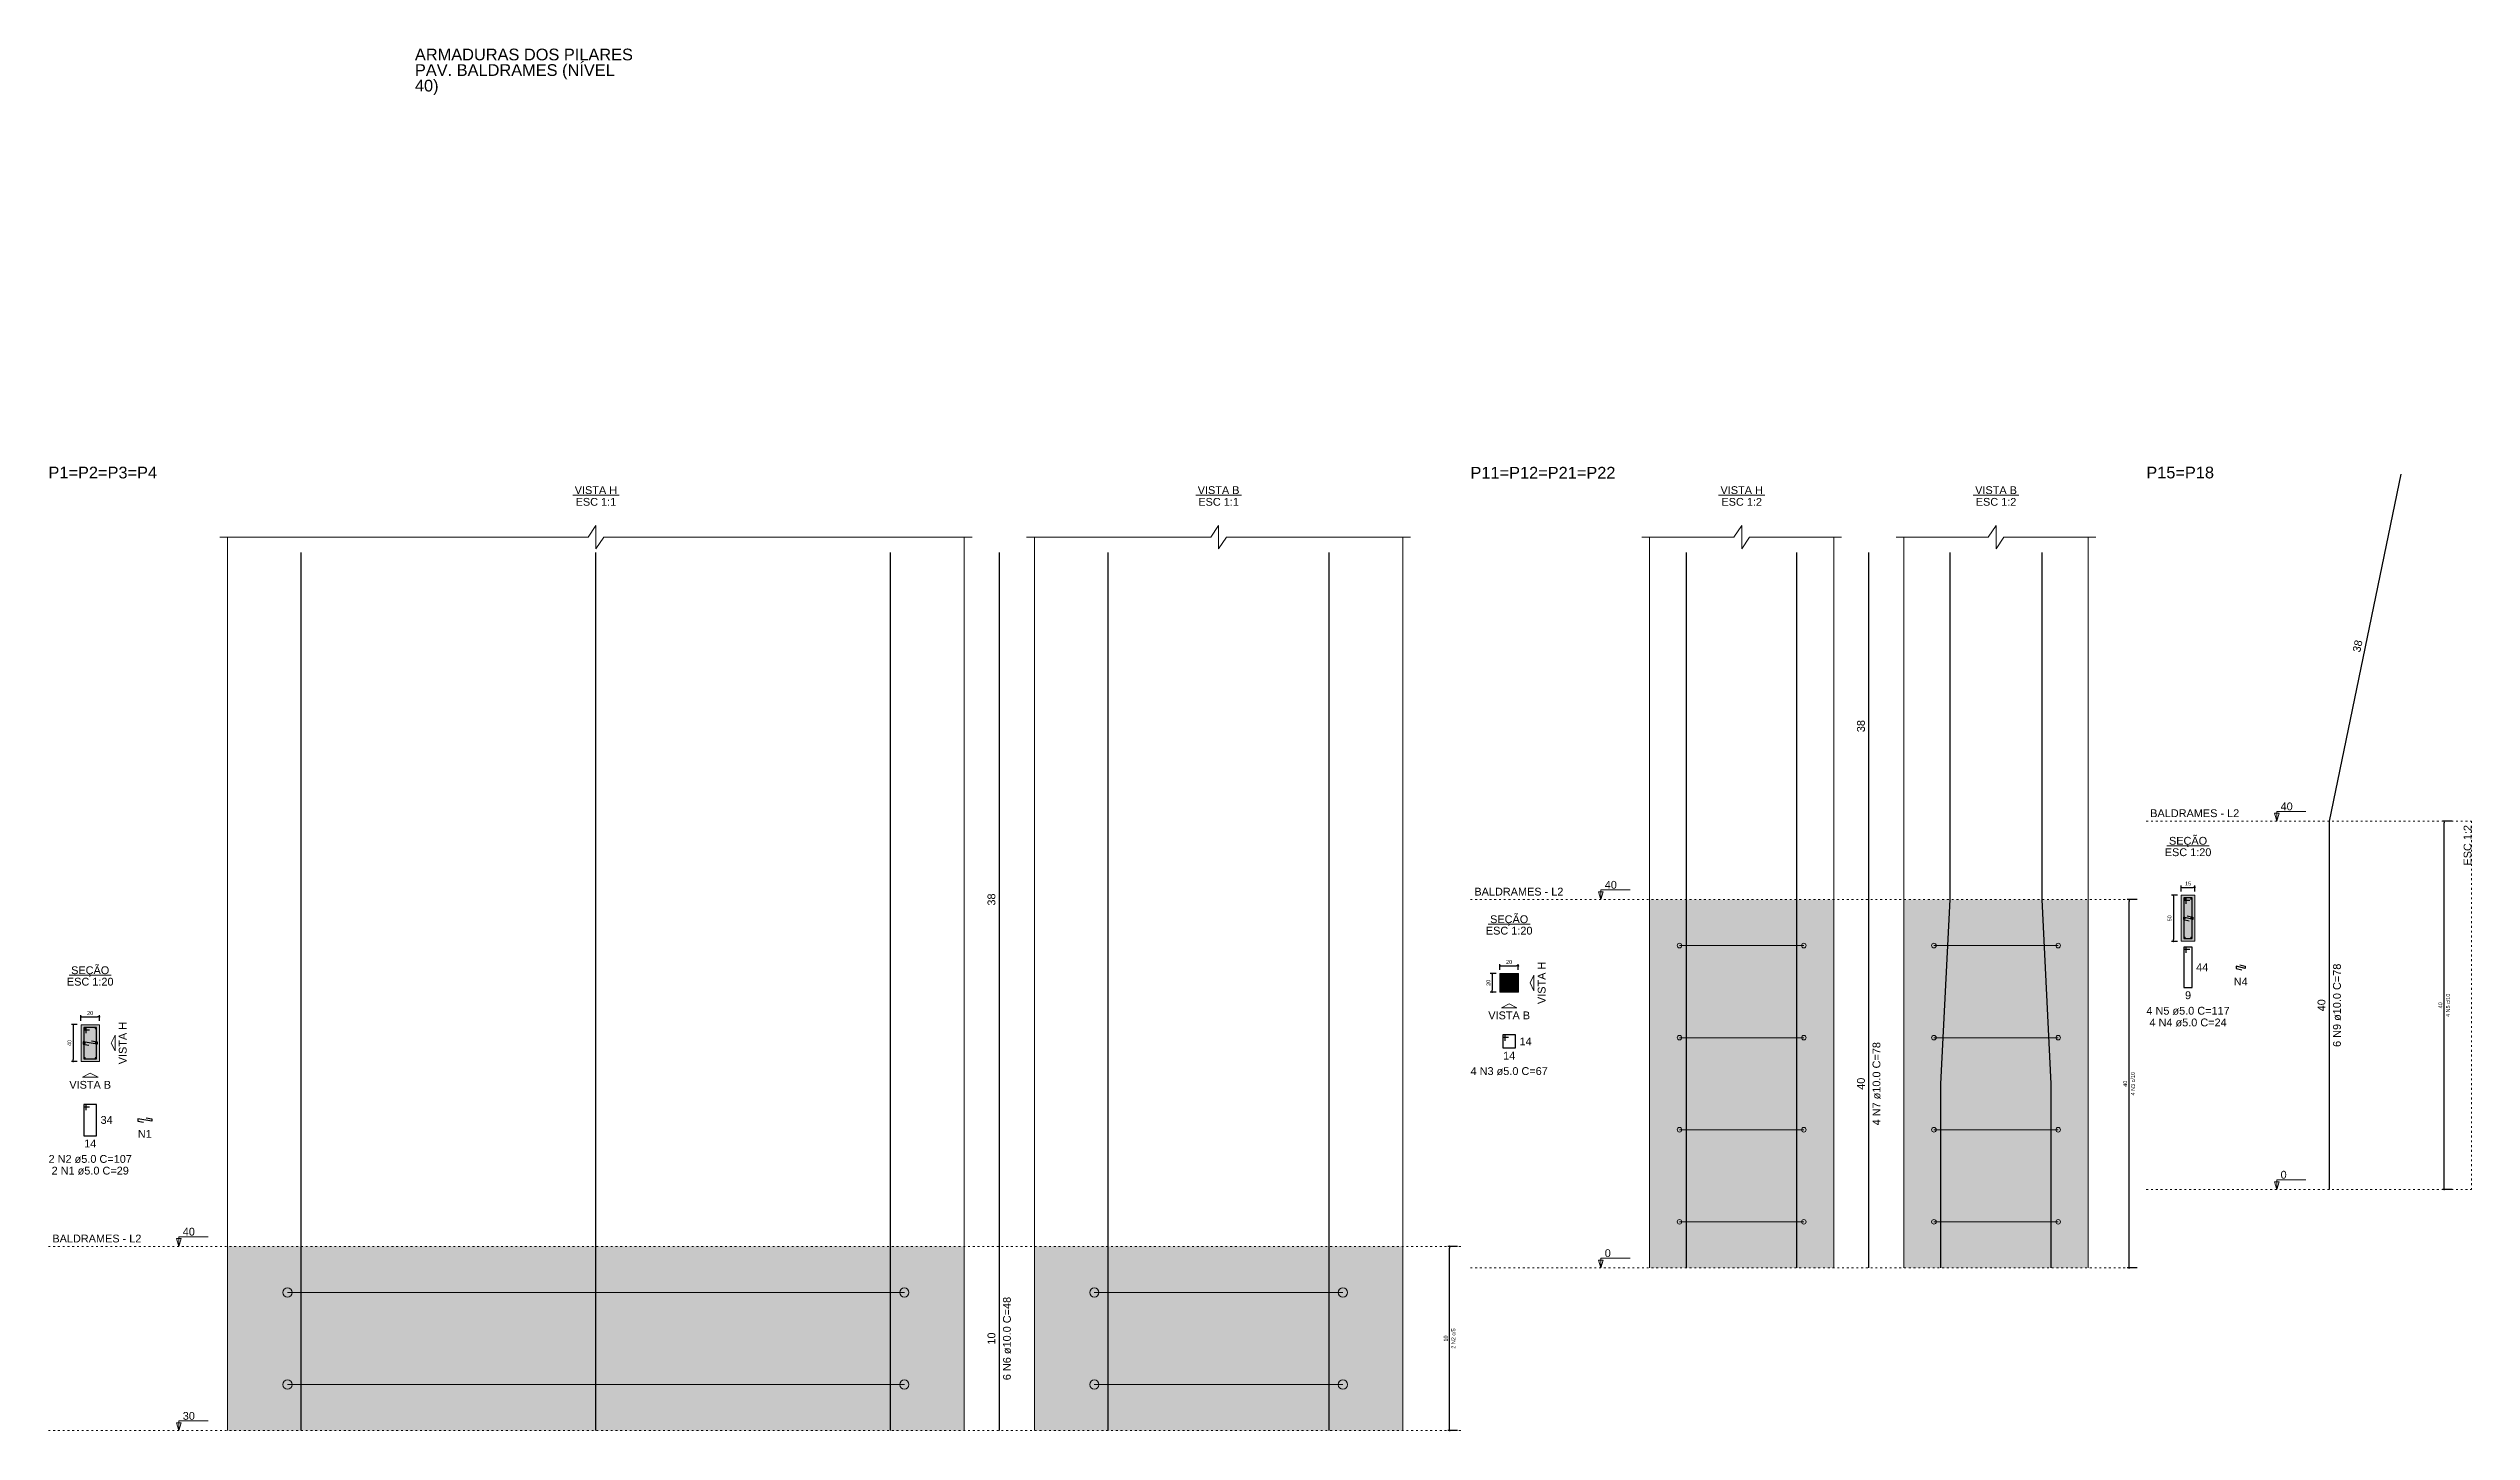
# Model space of a CAD drawing. Header units: millimetres. Extents: x 180 to 11148, y -1598 to 1045.
# Drawn here: x 1024.7 to 1156.3, y -7.6 to 67.5 of the extents above; entities that cross this region are included whole.
import ezdxf

# ---------------------------------------------------------------- set-up
doc = ezdxf.new("R2010")
doc.units = ezdxf.units.MM
doc.header["$MEASUREMENT"] = 0
doc.linetypes.add('DOT2', pattern=[3.175, 0, -3.175])
for name, color, linetype, lineweight in [('Descrição da armadura', 7, 'Continuous', 5), ('DT-Barras na forma', 2, 'Continuous', 30), ('DT-Barras no corte', 5, 'Continuous', 5), ('DT-Barras rebatidas', 2, 'Continuous', 30), ('DT-Cotas', 9, 'Continuous', 5), ('DT-Estribos na forma', 5, 'Continuous', 5), ('DT-Forma', 5, 'Continuous', 5), ('DT-Hachura seção pilares', 252, 'Continuous', 5), ('DT-Hachura vista pilares', 252, 'Continuous', 5), ('DT-Pontilhado', 9, 'DOT2', 5), ('DT-Textos', 7, 'Continuous', 5), ('DT-Título', 3, 'Continuous', 20), ('Textos armaduras', 7, 'Continuous', 5)]:
    doc.layers.add(name, color=color, linetype=linetype, lineweight=lineweight)
doc.styles.add('Arial', font='arial.ttf')
doc.dimstyles.new('UM_1.000000', dxfattribs={"dimtxt": 0.18, "dimasz": 0.1, "dimexe": 0.1, "dimexo": 0.2, "dimgap": 0, "dimtad": 1, "dimtih": 1, "dimtoh": 1, "dimdec": 1, "dimzin": 0, "dimdsep": 46, "dimtxsty": 'Standard', "dimcen": 0.09, "dimdle": 0.1, "dimadec": 1, "dimazin": 2, "dimtfac": 1, "dimtdec": 4, "dimtofl": 0, "dimtmove": 0, "dimatfit": 3, "dimfxl": 1, "dimtolj": 1, "dimarcsym": 0})
doc.dimstyles.new('UM_2.000000', dxfattribs={"dimtxt": 0.18, "dimasz": 0.1, "dimexe": 0.1, "dimexo": 0.2, "dimgap": 0, "dimtad": 1, "dimtih": 1, "dimtoh": 1, "dimdec": 1, "dimlfac": 2, "dimzin": 0, "dimdsep": 46, "dimtxsty": 'Standard', "dimcen": 0.09, "dimdle": 0.1, "dimadec": 1, "dimazin": 2, "dimtfac": 1, "dimtdec": 4, "dimtofl": 0, "dimtmove": 0, "dimatfit": 3, "dimfxl": 1, "dimtolj": 1, "dimarcsym": 0})
doc.dimstyles.new('UM_20.000000', dxfattribs={"dimtxt": 0.18, "dimasz": 0.1, "dimexe": 0.1, "dimexo": 0.2, "dimgap": 0, "dimtad": 1, "dimtih": 1, "dimtoh": 1, "dimdec": 1, "dimlfac": 20, "dimzin": 0, "dimdsep": 46, "dimtxsty": 'Standard', "dimcen": 0.09, "dimdle": 0.1, "dimadec": 1, "dimazin": 2, "dimtfac": 1, "dimtdec": 4, "dimtofl": 0, "dimtmove": 0, "dimatfit": 3, "dimfxl": 1, "dimtolj": 1, "dimarcsym": 0})

msp = doc.modelspace()

# ---------------------------------------------------------------- texts
at = {"layer": 'Descrição da armadura', "linetype": 'Continuous', "attachment_point": 8, "rotation": 90, "line_spacing_factor": 0.798, "style": 'Arial'}
for s, insert, char_height, width in [('6 N9 ø10.0 C=78', (1149.2067, 15.5885), 0.4236, 9.069495), ('4 N5 c/10', (1155.1271, 15.5885), 0.2118, 2.539389), ('4 N7 ø10.0 C=78', (1124.2013, 11.3302), 0.4236, 9.069495), ('4 N3 c/10', (1138.0137, 11.3302), 0.2118, 2.539389), ('6 N6 ø10.0 C=48', (1076.9837, -2.5041), 0.4236, 9.069495), ('2 N2 c/5', (1101.1138, -2.5041), 0.2118, 2.209436)]:
    msp.add_mtext(s, dxfattribs=dict(at, insert=insert, char_height=char_height, width=width))
at = {"layer": 'Descrição da armadura', "linetype": 'Continuous', "char_height": 0.4236, "attachment_point": 8, "line_spacing_factor": 0.798, "style": 'Arial'}
for s, insert, width in [('N4', (1143.7571, 16.667), 1.516797), ('4 N5 ø5.0 C=117', (1140.8987, 15.0699), 9.069495), ('4 N4 ø5.0 C=24', (1140.8987, 14.4345), 7.832061), ('4 N3 ø5.0 C=67', (1104.0339, 11.7936), 8.40959), ('N1', (1029.9456, 8.3953), 1.516797), ('2 N2 ø5.0 C=107', (1026.9814, 7.0237), 9.069495), ('2 N1 ø5.0 C=29', (1026.9814, 6.3883), 7.832061)]:
    msp.add_mtext(s, dxfattribs=dict(at, insert=insert, width=width))
at = {"layer": 'DT-Cotas', "linetype": 'Continuous', "char_height": 0.2118, "width": 0.659905, "attachment_point": 8, "rotation": 90, "line_spacing_factor": 0.798, "style": 'Arial'}
for s, insert in [('40', (1154.7035, 15.5885)), ('40', (1137.5901, 11.3302)), ('10', (1100.6902, -2.5041))]:
    msp.add_mtext(s, dxfattribs=dict(at, insert=insert))
at = {"layer": 'DT-Textos', "linetype": 'Continuous', "char_height": 0.4236, "line_spacing_factor": 0.798, "style": 'Arial'}
for s, insert, width, attachment_point in [('VISTA H', (1054.4421, 43.3414), 4.298326, 8), ('VISTA B', (1088.2545, 43.3414), 4.237353, 8), ('VISTA H', (1116.6597, 43.3414), 4.298326, 8), ('VISTA B', (1130.4721, 43.3414), 4.237353, 8), ('ESC 1:1', (1054.4421, 42.706), 4.115407, 8), ('ESC 1:1', (1088.2545, 42.706), 4.115407, 8), ('ESC 1:2', (1116.6597, 42.706), 4.115407, 8), ('ESC 1:2', (1130.4721, 42.706), 4.115407, 8), ('BALDRAMES - L2', (1138.8432, 25.8003), 9.02778, 7), ('ESC 1:20', (1140.8987, 23.6823), 4.729993, 8), ('SEÇÃO', (1140.899, 24.178), 3.868817, 8), ('BALDRAMES - L2', (1102.1433, 21.542), 9.02778, 7), ('ESC 1:20', (1104.0339, 19.424), 4.729993, 8), ('SEÇÃO', (1104.034, 19.92), 3.868817, 8), ('SEÇÃO', (1026.981, 17.1495), 3.868817, 8), ('ESC 1:20', (1026.9814, 16.6541), 4.729993, 8), ('VISTA B', (1104.0339, 14.8234), 4.237353, 8), ('VISTA B', (1026.9814, 11.0535), 4.237353, 8), ('BALDRAMES - L2', (1024.9258, 2.7077), 9.02778, 7)]:
    msp.add_mtext(s, dxfattribs=dict(at, insert=insert, width=width, attachment_point=attachment_point))
at = {"layer": 'DT-Textos', "char_height": 0.4236, "attachment_point": 7, "line_spacing_factor": 0.798, "style": 'Arial'}
for s, insert, width in [('40', (1145.9238, 26.171), 1.229172), ('40', (1109.224, 21.9126), 1.229172), ('0', (1145.9238, 6.171), 0.614586), ('40', (1032.0064, 3.0784), 1.229172), ('0', (1109.224, 1.9126), 0.614586), ('30', (1032.0064, -6.9216), 1.229172)]:
    msp.add_mtext(s, dxfattribs=dict(at, insert=insert, width=width))
at = {"layer": 'DT-Textos', "linetype": 'Continuous', "char_height": 0.4236, "rotation": 90, "line_spacing_factor": 0.798, "style": 'Arial'}
for s, insert, width, attachment_point in [('ESC 1:2', (1156.292, 25.3767), 4.115407, 9), ('VISTA H', (1106.0165, 16.806), 4.298326, 8), ('VISTA H', (1028.964, 13.5361), 4.298326, 8)]:
    msp.add_mtext(s, dxfattribs=dict(at, insert=insert, width=width, attachment_point=attachment_point))
at = {"layer": 'DT-Título', "linetype": 'Continuous', "char_height": 0.6354, "attachment_point": 7, "line_spacing_factor": 0.798, "style": 'Arial'}
for s, insert, width in [('ARMADURAS DOS PILARES PAV. BALDRAMES (NÍVEL 40)', (1044.6141, 65.0132), 12.237765), ('P1=P2=P3=P4', (1024.714, 44.1886), 12.237765), ('P11=P12=P21=P22', (1101.9315, 44.1886), 16.335006), ('P15=P18', (1138.6314, 44.1886), 7.629717)]:
    msp.add_mtext(s, dxfattribs=dict(at, insert=insert, width=width))
at = {"layer": 'Textos armaduras', "linetype": 'Continuous', "char_height": 0.4236, "width": 1.31981, "attachment_point": 7, "line_spacing_factor": 0.798, "style": 'Arial'}
for s, insert, rotation in [('38', (1150.2477, 34.7253), 78), ('38', (1123.3541, 30.4173), 90), ('38', (1076.1365, 21.0002), 90), ('40', (1148.3595, 15.2586), 90), ('40', (1123.3541, 11.0002), 90), ('10', (1076.1365, -2.834), 90)]:
    msp.add_mtext(s, dxfattribs=dict(at, insert=insert, rotation=rotation))
at = {"layer": 'Textos armaduras', "linetype": 'Continuous', "char_height": 0.4236, "attachment_point": 7, "line_spacing_factor": 0.798, "style": 'Arial'}
for s, insert, width in [('44', (1141.3355, 17.4407), 1.31981), ('9', (1140.7338, 15.9171), 0.659905), ('14', (1104.5957, 13.4144), 1.31981), ('14', (1103.704, 12.6408), 1.31981), ('34', (1027.5432, 9.1445), 1.31981), ('14', (1026.6514, 7.8709), 1.31981)]:
    msp.add_mtext(s, dxfattribs=dict(at, insert=insert, width=width))

# ---------------------------------------------------------------- blocks, each defined once
blk = doc.blocks.new('_Dot')
at = {"color": 0, "linetype": 'ByBlock', "lineweight": -2}
blk.add_line((-0.5, 0), (-1, 0), dxfattribs=at)
at = {"color": 0, "linetype": 'ByBlock', "const_width": 0.5}
blk.add_lwpolyline([(-0.25, 0, 1), (0.25, 0, 1)], format="xyb", close=True, dxfattribs=at)
blk = doc.blocks.new('*D479')
at = {"layer": 'Defpoints', "color": 0, "transparency": 16777216}
for p in [(1026.48, 14.54), (1026.06, 12.54), (1026.48, 12.54)]:
    blk.add_point(p, dxfattribs=at)
at = {"layer": 'DT-Cotas', "color": 0, "lineweight": -2, "transparency": 16777216}
for p, q in [((1026.28, 14.54), (1025.96, 14.54)), ((1026.06, 14.44), (1026.06, 12.64)), ((1026.28, 12.54), (1025.96, 12.54))]:
    blk.add_line(p, q, dxfattribs=at)
at = {"layer": 'DT-Cotas', "color": 0, "lineweight": -2, "transparency": 16777216, "xscale": 0.1000000014901161, "yscale": 0.1000000014901161, "zscale": 0.1000000014901161}
for p, rotation in [((1026.06, 14.54), 90), ((1026.06, 12.54), 270)]:
    blk.add_blockref('_Dot', p, dxfattribs=dict(at, rotation=rotation))
at = {"layer": 'DT-Cotas', "transparency": 16777216, "insert": (1025.85, 13.54), "char_height": 0.212, "attachment_point": 5, "rotation": 90, "style": 'Arial'}
blk.add_mtext('\\A1;40', dxfattribs=at)
blk = doc.blocks.new('*D480')
at = {"layer": 'Defpoints', "color": 0, "transparency": 16777216}
for p in [(1026.48, 14.54), (1027.48, 14.96), (1027.48, 14.54)]:
    blk.add_point(p, dxfattribs=at)
at = {"layer": 'DT-Cotas', "color": 0, "lineweight": -2, "transparency": 16777216}
for p, q in [((1026.48, 14.74), (1026.48, 15.06)), ((1026.58, 14.96), (1027.38, 14.96)), ((1027.48, 14.74), (1027.48, 15.06))]:
    blk.add_line(p, q, dxfattribs=at)
at = {"layer": 'DT-Cotas', "color": 0, "lineweight": -2, "transparency": 16777216, "xscale": 0.1000000014901161, "yscale": 0.1000000014901161, "zscale": 0.1000000014901161, "rotation": 180}
blk.add_blockref('_Dot', (1026.48, 14.96), dxfattribs=at)
at = {"layer": 'DT-Cotas', "color": 0, "lineweight": -2, "transparency": 16777216, "xscale": 0.1000000014901161, "yscale": 0.1000000014901161, "zscale": 0.1000000014901161}
blk.add_blockref('_Dot', (1027.48, 14.96), dxfattribs=at)
at = {"layer": 'DT-Cotas', "transparency": 16777216, "insert": (1026.98, 15.17), "char_height": 0.212, "attachment_point": 5, "rotation": 0.0057, "style": 'Arial'}
blk.add_mtext('\\A1;20', dxfattribs=at)
blk = doc.blocks.new('*D474')
at = {"layer": 'Defpoints', "color": 0, "transparency": 16777216}
for p in [(1100.8, 2.5), (1101.43, 2.5), (1101.43, -7.5)]:
    blk.add_point(p, dxfattribs=at)
at = {"layer": 'DT-Cotas', "color": 0, "lineweight": -2, "transparency": 16777216}
for p, q in [((1101.23, 2.5), (1100.7, 2.5)), ((1100.8, -7.4), (1100.8, 2.4)), ((1101.23, -7.5), (1100.7, -7.5))]:
    blk.add_line(p, q, dxfattribs=at)
at = {"layer": 'DT-Cotas', "color": 0, "lineweight": -2, "transparency": 16777216, "xscale": 0.1000000014901161, "yscale": 0.1000000014901161, "zscale": 0.1000000014901161}
for p, rotation in [((1100.8, 2.5), 90), ((1100.8, -7.5), 270)]:
    blk.add_blockref('_Dot', p, dxfattribs=dict(at, rotation=rotation))
blk = doc.blocks.new('*D475')
at = {"layer": 'Defpoints', "color": 0, "transparency": 16777216}
for p in [(1100.8, 2.5), (1101.43, 2.5), (1101.43, -7.5)]:
    blk.add_point(p, dxfattribs=at)
at = {"layer": 'DT-Cotas', "color": 0, "lineweight": -2, "transparency": 16777216}
for p, q in [((1101.23, 2.5), (1100.7, 2.5)), ((1100.8, -7.4), (1100.8, 2.4)), ((1101.23, -7.5), (1100.7, -7.5))]:
    blk.add_line(p, q, dxfattribs=at)
at = {"layer": 'DT-Cotas', "color": 0, "lineweight": -2, "transparency": 16777216, "xscale": 0.1000000014901161, "yscale": 0.1000000014901161, "zscale": 0.1000000014901161}
for p, rotation in [((1100.8, 2.5), 90), ((1100.8, -7.5), 270)]:
    blk.add_blockref('_Dot', p, dxfattribs=dict(at, rotation=rotation))
blk = doc.blocks.new('*D476')
at = {"layer": 'Defpoints', "color": 0, "transparency": 16777216}
for p in [(1103.53, 17.31), (1103.11, 16.31), (1103.53, 16.31)]:
    blk.add_point(p, dxfattribs=at)
at = {"layer": 'DT-Cotas', "color": 0, "lineweight": -2, "transparency": 16777216}
for p, q in [((1103.33, 17.31), (1103.01, 17.31)), ((1103.11, 17.21), (1103.11, 16.41)), ((1103.33, 16.31), (1103.01, 16.31))]:
    blk.add_line(p, q, dxfattribs=at)
at = {"layer": 'DT-Cotas', "color": 0, "lineweight": -2, "transparency": 16777216, "xscale": 0.1000000014901161, "yscale": 0.1000000014901161, "zscale": 0.1000000014901161}
for p, rotation in [((1103.11, 17.31), 90), ((1103.11, 16.31), 270)]:
    blk.add_blockref('_Dot', p, dxfattribs=dict(at, rotation=rotation))
at = {"layer": 'DT-Cotas', "transparency": 16777216, "insert": (1102.9, 16.81), "char_height": 0.212, "attachment_point": 5, "rotation": 90, "style": 'Arial'}
blk.add_mtext('\\A1;20', dxfattribs=at)
blk = doc.blocks.new('*D477')
at = {"layer": 'Defpoints', "color": 0, "transparency": 16777216}
for p in [(1103.53, 17.31), (1104.53, 17.73), (1104.53, 17.31)]:
    blk.add_point(p, dxfattribs=at)
at = {"layer": 'DT-Cotas', "color": 0, "lineweight": -2, "transparency": 16777216}
for p, q in [((1103.53, 17.51), (1103.53, 17.83)), ((1103.63, 17.73), (1104.43, 17.73)), ((1104.53, 17.51), (1104.53, 17.83))]:
    blk.add_line(p, q, dxfattribs=at)
at = {"layer": 'DT-Cotas', "color": 0, "lineweight": -2, "transparency": 16777216, "xscale": 0.1000000014901161, "yscale": 0.1000000014901161, "zscale": 0.1000000014901161, "rotation": 180}
blk.add_blockref('_Dot', (1103.53, 17.73), dxfattribs=at)
at = {"layer": 'DT-Cotas', "color": 0, "lineweight": -2, "transparency": 16777216, "xscale": 0.1000000014901161, "yscale": 0.1000000014901161, "zscale": 0.1000000014901161}
blk.add_blockref('_Dot', (1104.53, 17.73), dxfattribs=at)
at = {"layer": 'DT-Cotas', "transparency": 16777216, "insert": (1104.03, 17.94), "char_height": 0.212, "attachment_point": 5, "rotation": 0.0057, "style": 'Arial'}
blk.add_mtext('\\A1;20', dxfattribs=at)
blk = doc.blocks.new('*D478')
at = {"layer": 'Defpoints', "color": 0, "transparency": 16777216}
for p in [(1137.7, 21.33), (1138.33, 21.33), (1138.33, 1.33)]:
    blk.add_point(p, dxfattribs=at)
at = {"layer": 'DT-Cotas', "color": 0, "lineweight": -2, "transparency": 16777216}
for p, q in [((1138.13, 21.33), (1137.6, 21.33)), ((1137.7, 1.43), (1137.7, 21.23)), ((1138.13, 1.33), (1137.6, 1.33))]:
    blk.add_line(p, q, dxfattribs=at)
at = {"layer": 'DT-Cotas', "color": 0, "lineweight": -2, "transparency": 16777216, "xscale": 0.1000000014901161, "yscale": 0.1000000014901161, "zscale": 0.1000000014901161}
for p, rotation in [((1137.7, 21.33), 90), ((1137.7, 1.33), 270)]:
    blk.add_blockref('_Dot', p, dxfattribs=dict(at, rotation=rotation))
blk = doc.blocks.new('*D457')
at = {"layer": 'Defpoints', "color": 0, "transparency": 16777216}
for p in [(1140.52, 21.56), (1140.1, 19.06), (1140.52, 19.06)]:
    blk.add_point(p, dxfattribs=at)
at = {"layer": 'DT-Cotas', "color": 0, "lineweight": -2, "transparency": 16777216}
for p, q in [((1140.32, 21.56), (1140, 21.56)), ((1140.1, 21.46), (1140.1, 19.16)), ((1140.32, 19.06), (1140, 19.06))]:
    blk.add_line(p, q, dxfattribs=at)
at = {"layer": 'DT-Cotas', "color": 0, "lineweight": -2, "transparency": 16777216, "xscale": 0.1000000014901161, "yscale": 0.1000000014901161, "zscale": 0.1000000014901161}
for p, rotation in [((1140.1, 21.56), 90), ((1140.1, 19.06), 270)]:
    blk.add_blockref('_Dot', p, dxfattribs=dict(at, rotation=rotation))
at = {"layer": 'DT-Cotas', "transparency": 16777216, "insert": (1139.89, 20.31), "char_height": 0.212, "attachment_point": 5, "rotation": 90, "style": 'Arial'}
blk.add_mtext('\\A1;50', dxfattribs=at)
blk = doc.blocks.new('*D458')
at = {"layer": 'Defpoints', "color": 0, "transparency": 16777216}
for p in [(1140.52, 21.56), (1141.27, 21.99), (1141.27, 21.56)]:
    blk.add_point(p, dxfattribs=at)
at = {"layer": 'DT-Cotas', "color": 0, "lineweight": -2, "transparency": 16777216}
for p, q in [((1140.52, 21.76), (1140.52, 22.09)), ((1140.62, 21.99), (1141.17, 21.99)), ((1141.27, 21.76), (1141.27, 22.09))]:
    blk.add_line(p, q, dxfattribs=at)
at = {"layer": 'DT-Cotas', "color": 0, "lineweight": -2, "transparency": 16777216, "xscale": 0.1000000014901161, "yscale": 0.1000000014901161, "zscale": 0.1000000014901161, "rotation": 180}
blk.add_blockref('_Dot', (1140.52, 21.99), dxfattribs=at)
at = {"layer": 'DT-Cotas', "color": 0, "lineweight": -2, "transparency": 16777216, "xscale": 0.1000000014901161, "yscale": 0.1000000014901161, "zscale": 0.1000000014901161}
blk.add_blockref('_Dot', (1141.27, 21.99), dxfattribs=at)
at = {"layer": 'DT-Cotas', "transparency": 16777216, "insert": (1140.9, 22.2), "char_height": 0.212, "attachment_point": 5, "rotation": 0.0057, "style": 'Arial'}
blk.add_mtext('\\A1;15', dxfattribs=at)
blk = doc.blocks.new('*D459')
at = {"layer": 'Defpoints', "color": 0, "transparency": 16777216}
for p in [(1154.81, 25.59), (1155.44, 25.59), (1155.44, 5.59)]:
    blk.add_point(p, dxfattribs=at)
at = {"layer": 'DT-Cotas', "color": 0, "lineweight": -2, "transparency": 16777216}
for p, q in [((1155.24, 25.59), (1154.71, 25.59)), ((1154.81, 5.69), (1154.81, 25.49)), ((1155.24, 5.59), (1154.71, 5.59))]:
    blk.add_line(p, q, dxfattribs=at)
at = {"layer": 'DT-Cotas', "color": 0, "lineweight": -2, "transparency": 16777216, "xscale": 0.1000000014901161, "yscale": 0.1000000014901161, "zscale": 0.1000000014901161}
for p, rotation in [((1154.81, 25.59), 90), ((1154.81, 5.59), 270)]:
    blk.add_blockref('_Dot', p, dxfattribs=dict(at, rotation=rotation))
blk = doc.blocks.new('*D460')
at = {"layer": 'Defpoints', "color": 0, "transparency": 16777216}
for p in [(1154.81, 25.59), (1155.44, 25.59), (1155.44, 5.59)]:
    blk.add_point(p, dxfattribs=at)
at = {"layer": 'DT-Cotas', "color": 0, "lineweight": -2, "transparency": 16777216}
for p, q in [((1155.24, 25.59), (1154.71, 25.59)), ((1154.81, 5.69), (1154.81, 25.49)), ((1155.24, 5.59), (1154.71, 5.59))]:
    blk.add_line(p, q, dxfattribs=at)
at = {"layer": 'DT-Cotas', "color": 0, "lineweight": -2, "transparency": 16777216, "xscale": 0.1000000014901161, "yscale": 0.1000000014901161, "zscale": 0.1000000014901161}
for p, rotation in [((1154.81, 25.59), 90), ((1154.81, 5.59), 270)]:
    blk.add_blockref('_Dot', p, dxfattribs=dict(at, rotation=rotation))

# ---------------------------------------------------------------- dimensions: what is measured, and where the dimension line sits
at = {"layer": 'DT-Cotas'}
for base, p1, p2, dimstyle, override, picture, middle in [((1154.8094, 25.5885), (1155.4448, 5.5885), (1155.4448, 25.5885), 'UM_2.000000', {"dimtxt": 0.4236, "dimasz": 0.1, "dimexe": 0.1, "dimexo": 0.2, "dimtad": 1, "dimtih": 0, "dimtoh": 0, "dimdec": 1, "dimlfac": 2, "dimzin": 8, "dimtxsty": 'Arial', "dimblk": 'Dot', "dimblk1": 'Dot', "dimblk2": 'Dot', "dimsah": 1, "dimdle": 0.1, "dimse1": 0, "dimse2": 0, "dimclrt": 256, "dimadec": 1, "dimazin": 3, "dimtmove": 2, "dimldrblk": 'Dot'}, '*D460', (1154.3858, 15.5885)), ((1154.8094, 25.5885), (1155.4448, 5.5885), (1155.4448, 25.5885), 'UM_2.000000', {"dimtxt": 0.2118, "dimasz": 0.1, "dimexe": 0.1, "dimexo": 0.2, "dimtad": 1, "dimtih": 0, "dimtoh": 0, "dimdec": 1, "dimlfac": 2, "dimzin": 8, "dimtxsty": 'Arial', "dimblk": 'Dot', "dimblk1": 'Dot', "dimblk2": 'Dot', "dimsah": 1, "dimdle": 0.1, "dimse1": 0, "dimse2": 0, "dimclrt": 256, "dimadec": 1, "dimazin": 3, "dimtmove": 2, "dimldrblk": 'Dot'}, '*D459', (1154.5976, 15.5885)), ((1137.696, 21.3302), (1138.3314, 1.3302), (1138.3314, 21.3302), 'UM_2.000000', {"dimtxt": 0.2118, "dimasz": 0.1, "dimexe": 0.1, "dimexo": 0.2, "dimtad": 1, "dimtih": 0, "dimtoh": 0, "dimdec": 1, "dimlfac": 2, "dimzin": 8, "dimtxsty": 'Arial', "dimblk": 'Dot', "dimblk1": 'Dot', "dimblk2": 'Dot', "dimsah": 1, "dimdle": 0.1, "dimse1": 0, "dimse2": 0, "dimclrt": 256, "dimadec": 1, "dimazin": 3, "dimtmove": 2, "dimldrblk": 'Dot'}, '*D478', (1137.4842, 11.3302)), ((1100.7961, 2.4959), (1101.4315, -7.5041), (1101.4315, 2.4959), 'UM_1.000000', {"dimtxt": 0.4236, "dimasz": 0.1, "dimexe": 0.1, "dimexo": 0.2, "dimtad": 1, "dimtih": 0, "dimtoh": 0, "dimdec": 1, "dimlfac": 1, "dimzin": 8, "dimtxsty": 'Arial', "dimblk": 'Dot', "dimblk1": 'Dot', "dimblk2": 'Dot', "dimsah": 1, "dimdle": 0.1, "dimse1": 0, "dimse2": 0, "dimclrt": 256, "dimadec": 1, "dimazin": 3, "dimtmove": 2, "dimldrblk": 'Dot'}, '*D475', (1100.3725, -2.5041)), ((1100.7961, 2.4959), (1101.4315, -7.5041), (1101.4315, 2.4959), 'UM_1.000000', {"dimtxt": 0.2118, "dimasz": 0.1, "dimexe": 0.1, "dimexo": 0.2, "dimtad": 1, "dimtih": 0, "dimtoh": 0, "dimdec": 1, "dimlfac": 1, "dimzin": 8, "dimtxsty": 'Arial', "dimblk": 'Dot', "dimblk1": 'Dot', "dimblk2": 'Dot', "dimsah": 1, "dimdle": 0.1, "dimse1": 0, "dimse2": 0, "dimclrt": 256, "dimadec": 1, "dimazin": 3, "dimtmove": 2, "dimldrblk": 'Dot'}, '*D474', (1100.5843, -2.5041))]:
    dim = msp.add_linear_dim(base=base, p1=p1, p2=p2, angle=90, text=' ', dimstyle=dimstyle, override=override, dxfattribs=at)
    dim.commit()
    dim.dimension.update_dxf_attribs({"geometry": picture, "text_midpoint": middle, "dimtype": 160, "text_rotation": 90})
for base, p1, p2, picture, middle in [((1140.1001, 19.0643), (1140.5237, 21.5643), (1140.5237, 19.0643), '*D457', (1139.8883, 20.3143)), ((1103.1103, 16.306), (1103.5339, 17.306), (1103.5339, 16.306), '*D476', (1102.8985, 16.806)), ((1026.0578, 12.5361), (1026.4814, 14.5361), (1026.4814, 12.5361), '*D479', (1025.846, 13.5361))]:
    dim = msp.add_linear_dim(base=base, p1=p1, p2=p2, angle=90, dimstyle='UM_20.000000', override={"dimtxt": 0.2118, "dimasz": 0.1, "dimexe": 0.1, "dimexo": 0.2, "dimtad": 1, "dimtih": 0, "dimtoh": 0, "dimdec": 1, "dimlfac": 20, "dimzin": 8, "dimtxsty": 'Arial', "dimblk": 'Dot', "dimblk1": 'Dot', "dimblk2": 'Dot', "dimsah": 1, "dimdle": 0.1, "dimse1": 0, "dimse2": 0, "dimclrt": 256, "dimadec": 1, "dimazin": 3, "dimtmove": 2, "dimldrblk": 'Dot'}, dxfattribs=at)
    dim.commit()
    dim.dimension.update_dxf_attribs({"geometry": picture, "text_midpoint": middle, "dimtype": 160, "text_rotation": 90})
for base, p1, p2, picture, middle in [((1141.2737, 21.9879), (1140.5237, 21.5643), (1141.2737, 21.5643), '*D458', (1140.8987, 22.1997)), ((1104.5339, 17.7296), (1103.5339, 17.306), (1104.5339, 17.306), '*D477', (1104.0339, 17.9414)), ((1027.4814, 14.9597), (1026.4814, 14.5361), (1027.4814, 14.5361), '*D480', (1026.9814, 15.1715))]:
    dim = msp.add_linear_dim(base=base, p1=p1, p2=p2, dimstyle='UM_20.000000', override={"dimtxt": 0.2118, "dimasz": 0.1, "dimexe": 0.1, "dimexo": 0.2, "dimtad": 1, "dimtih": 0, "dimtoh": 0, "dimdec": 1, "dimlfac": 20, "dimzin": 8, "dimtxsty": 'Arial', "dimblk": 'Dot', "dimblk1": 'Dot', "dimblk2": 'Dot', "dimsah": 1, "dimdle": 0.1, "dimse1": 0, "dimse2": 0, "dimclrt": 256, "dimadec": 1, "dimazin": 3, "dimtmove": 2, "dimldrblk": 'Dot'}, dxfattribs=at)
    dim.commit()
    dim.dimension.update_dxf_attribs({"geometry": picture, "text_midpoint": middle, "dimtype": 160, "text_rotation": 0.00573})

# ---------------------------------------------------------------- hatches: boundary and pattern name
at = {"layer": 'DT-Hachura seção pilares', "linetype": 'Continuous'}
for points in [[(1140.5237, 19.0643), (1140.5237, 19.0643), (1141.2737, 19.0643), (1141.2737, 21.5643), (1140.5237, 21.5643), (1140.5237, 19.0643)], [(1103.5339, 16.306), (1103.5339, 16.306), (1104.5339, 16.306), (1104.5339, 17.306), (1103.5339, 17.306), (1103.5339, 16.306)], [(1026.4814, 12.5361), (1026.4814, 12.5361), (1027.4814, 12.5361), (1027.4814, 14.5361), (1026.4814, 14.5361), (1026.4814, 12.5361)]]:
    msp.add_hatch(color=256, dxfattribs=at).paths.add_polyline_path(points)
at = {"layer": 'DT-Hachura vista pilares', "linetype": 'Continuous'}
for points in [[(1111.6597, 1.3302), (1111.6597, 21.3302), (1121.6597, 21.3302), (1121.6597, 1.3302), (1111.6597, 1.3302)], [(1125.4721, 1.3302), (1125.4721, 21.3302), (1135.4721, 21.3302), (1135.4721, 1.3302), (1125.4721, 1.3302)], [(1034.4421, -7.5041), (1034.4421, 2.4959), (1074.4421, 2.4959), (1074.4421, -7.5041), (1034.4421, -7.5041)], [(1078.2545, -7.5041), (1078.2545, 2.4959), (1098.2545, 2.4959), (1098.2545, -7.5041), (1078.2545, -7.5041)]]:
    msp.add_hatch(color=256, dxfattribs=at).paths.add_polyline_path(points)

# ---------------------------------------------------------------- linework, layer by layer
at = {"layer": 'DT-Barras na forma'}
for points in [[(1038.4421, -7.5041), (1038.4421, 2.4959), (1038.4421, 40.1644)], [(1054.4421, -7.5041), (1054.4421, 2.4959), (1054.4421, 40.1644)], [(1070.4421, -7.5041), (1070.4421, 2.4959), (1070.4421, 40.1644)], [(1082.2545, -7.5041), (1082.2545, 2.4959), (1082.2545, 40.1644)], [(1094.2545, -7.5041), (1094.2545, 2.4959), (1094.2545, 40.1644)], [(1113.6597, 1.3302), (1113.6597, 11.3302), (1113.6597, 21.3302), (1113.6597, 40.1644)], [(1119.6597, 1.3302), (1119.6597, 11.3302), (1119.6597, 21.3302), (1119.6597, 40.1644)], [(1127.4721, 1.3302), (1127.4721, 11.3302), (1127.9721, 21.3302), (1127.9721, 40.1644)], [(1133.4721, 1.3302), (1133.4721, 11.3302), (1132.9721, 21.3302), (1132.9721, 40.1644)], [(1140.7987, 21.1018), (1140.7987, 21.4143), (1140.6737, 21.4143), (1140.6737, 19.2143), (1141.1237, 19.2143), (1141.1237, 21.4143), (1140.6737, 21.4143), (1140.6737, 21.2893), (1140.9862, 21.2893)], [(1140.8456, 20.4526), (1141.1487, 20.3768), (1141.1487, 20.2518), (1140.6487, 20.3768), (1140.6487, 20.2518), (1140.9519, 20.176)], [(1103.8089, 16.8435), (1103.8089, 17.156), (1103.6839, 17.156), (1103.6839, 16.456), (1104.3839, 16.456), (1104.3839, 17.156), (1103.6839, 17.156), (1103.6839, 17.031), (1103.9964, 17.031)], [(1027.0481, 13.65), (1027.3564, 13.5986), (1027.3564, 13.4736), (1026.6064, 13.5986), (1026.6064, 13.4736), (1026.9146, 13.4223)], [(1026.7564, 14.0736), (1026.7564, 14.3861), (1026.6314, 14.3861), (1026.6314, 12.6861), (1027.3314, 12.6861), (1027.3314, 14.3861), (1026.6314, 14.3861), (1026.6314, 14.2611), (1026.9439, 14.2611)]]:
    msp.add_lwpolyline(points, dxfattribs=at)
at = {"layer": 'DT-Barras no corte'}
for centre in [(1140.7237, 21.3643), (1141.0737, 21.3643), (1140.7237, 20.3143), (1141.0737, 20.3143), (1140.7237, 19.2643), (1141.0737, 19.2643), (1103.7339, 17.106), (1104.3339, 17.106), (1103.7339, 16.506), (1104.3339, 16.506), (1026.6814, 14.3361), (1026.6814, 13.5361), (1027.2814, 14.3361), (1027.2814, 13.5361), (1026.6814, 12.7361), (1027.2814, 12.7361)]:
    msp.add_circle(centre, 0.025, dxfattribs=at)
at = {"layer": 'DT-Barras rebatidas'}
for p, q in [((1148.5713, 25.5885), (1152.4796, 44.4228)), ((1076.3483, 2.4959), (1076.3483, 40.1644)), ((1123.5659, 21.3302), (1123.5659, 40.1644)), ((1148.5713, 5.5885), (1148.5713, 25.5885)), ((1123.5659, 1.3302), (1123.5659, 21.3302)), ((1140.7987, 18.7525), (1140.6737, 18.7525)), ((1140.6737, 18.7525), (1140.6737, 16.5525)), ((1141.1237, 18.7525), (1140.6737, 18.7525)), ((1140.6737, 18.7525), (1140.6737, 18.6275)), ((1140.6737, 18.6275), (1140.9862, 18.6275)), ((1140.7987, 18.44), (1140.7987, 18.7525)), ((1141.1237, 16.5525), (1141.1237, 18.7525)), ((1144.0071, 17.59), (1143.5071, 17.715)), ((1143.5071, 17.715), (1143.5071, 17.59)), ((1143.5071, 17.59), (1143.8103, 17.5142)), ((1143.7039, 17.7908), (1144.0071, 17.715)), ((1144.0071, 17.715), (1144.0071, 17.59)), ((1140.6737, 16.5525), (1141.1237, 16.5525)), ((1103.8089, 13.9762), (1103.6839, 13.9762)), ((1103.6839, 13.9762), (1103.6839, 13.2762)), ((1104.3839, 13.9762), (1103.6839, 13.9762)), ((1103.6839, 13.9762), (1103.6839, 13.8512)), ((1103.6839, 13.8512), (1103.9964, 13.8512)), ((1103.6839, 13.2762), (1104.3839, 13.2762)), ((1103.8089, 13.6637), (1103.8089, 13.9762)), ((1104.3839, 13.2762), (1104.3839, 13.9762)), ((1026.7564, 10.2063), (1026.6314, 10.2063)), ((1026.6314, 10.2063), (1026.6314, 8.5063)), ((1027.3314, 10.2063), (1026.6314, 10.2063)), ((1026.6314, 10.2063), (1026.6314, 10.0813)), ((1026.6314, 10.0813), (1026.9439, 10.0813)), ((1026.7564, 9.8938), (1026.7564, 10.2063)), ((1027.3314, 8.5063), (1027.3314, 10.2063)), ((1030.3206, 9.2938), (1029.5706, 9.4188)), ((1029.5706, 9.4188), (1029.5706, 9.2938)), ((1029.5706, 9.2938), (1029.8789, 9.2425)), ((1030.0124, 9.4702), (1030.3206, 9.4188)), ((1030.3206, 9.4188), (1030.3206, 9.2938)), ((1026.6314, 8.5063), (1027.3314, 8.5063)), ((1076.3483, -7.5041), (1076.3483, 2.4959))]:
    msp.add_line(p, q, dxfattribs=at)
at = {"layer": 'DT-Cotas'}
for points in [[(1034.0185, 41.0116), (1054.0185, 41.0116), (1054.4421, 41.647), (1054.4421, 40.3762), (1054.8657, 41.0116), (1074.8657, 41.0116)], [(1077.8309, 41.0116), (1087.8309, 41.0116), (1088.2545, 41.647), (1088.2545, 40.3762), (1088.6781, 41.0116), (1098.6781, 41.0116)], [(1111.2361, 41.0116), (1116.2361, 41.0116), (1116.6597, 41.647), (1116.6597, 40.3762), (1117.0833, 41.0116), (1122.0833, 41.0116)], [(1125.0485, 41.0116), (1130.0485, 41.0116), (1130.4721, 41.647), (1130.4721, 40.3762), (1130.8957, 41.0116), (1135.8957, 41.0116)]]:
    msp.add_lwpolyline(points, dxfattribs=at)
at = {"layer": 'DT-Estribos na forma'}
for p, q in [((1113.2847, 18.8302), (1120.0347, 18.8302)), ((1127.0971, 18.8302), (1133.8471, 18.8302)), ((1113.2847, 13.8302), (1120.0347, 13.8302)), ((1127.0971, 13.8302), (1133.8471, 13.8302)), ((1113.2847, 8.8302), (1120.0347, 8.8302)), ((1127.0971, 8.8302), (1133.8471, 8.8302)), ((1113.2847, 3.8302), (1120.0347, 3.8302)), ((1127.0971, 3.8302), (1133.8471, 3.8302)), ((1037.6921, -0.0041), (1071.1921, -0.0041)), ((1081.5045, -0.0041), (1095.0045, -0.0041)), ((1037.6921, -5.0041), (1071.1921, -5.0041)), ((1081.5045, -5.0041), (1095.0045, -5.0041))]:
    msp.add_line(p, q, dxfattribs=at)
for centre, radius in [((1113.2847, 18.8302), 0.125), ((1120.0347, 18.8302), 0.125), ((1127.0971, 18.8302), 0.125), ((1133.8471, 18.8302), 0.125), ((1113.2847, 13.8302), 0.125), ((1120.0347, 13.8302), 0.125), ((1127.0971, 13.8302), 0.125), ((1133.8471, 13.8302), 0.125), ((1113.2847, 8.8302), 0.125), ((1120.0347, 8.8302), 0.125), ((1127.0971, 8.8302), 0.125), ((1133.8471, 8.8302), 0.125), ((1113.2847, 3.8302), 0.125), ((1120.0347, 3.8302), 0.125), ((1127.0971, 3.8302), 0.125), ((1133.8471, 3.8302), 0.125), ((1037.6921, -0.0041), 0.25), ((1071.1921, -0.0041), 0.25), ((1081.5045, -0.0041), 0.25), ((1095.0045, -0.0041), 0.25), ((1037.6921, -5.0041), 0.25), ((1071.1921, -5.0041), 0.25), ((1081.5045, -5.0041), 0.25), ((1095.0045, -5.0041), 0.25)]:
    msp.add_circle(centre, radius, dxfattribs=at)
at = {"layer": 'DT-Forma'}
for p, q in [((1034.4421, 2.4959), (1034.4421, 41.0116)), ((1074.4421, 2.4959), (1074.4421, 41.0116)), ((1078.2545, 2.4959), (1078.2545, 41.0116)), ((1098.2545, 2.4959), (1098.2545, 41.0116)), ((1111.6597, 21.3302), (1111.6597, 41.0116)), ((1121.6597, 21.3302), (1121.6597, 41.0116)), ((1125.4721, 21.3302), (1125.4721, 41.0116)), ((1135.4721, 21.3302), (1135.4721, 41.0116)), ((1111.6597, 1.3302), (1111.6597, 21.3302)), ((1121.6597, 1.3302), (1121.6597, 21.3302)), ((1125.4721, 1.3302), (1125.4721, 21.3302)), ((1135.4721, 1.3302), (1135.4721, 21.3302)), ((1034.4421, -7.5041), (1034.4421, 2.4959)), ((1074.4421, -7.5041), (1074.4421, 2.4959)), ((1078.2545, -7.5041), (1078.2545, 2.4959)), ((1098.2545, -7.5041), (1098.2545, 2.4959))]:
    msp.add_line(p, q, dxfattribs=at)
for points in [[(1140.5237, 19.0643), (1141.2737, 19.0643), (1141.2737, 21.5643), (1140.5237, 21.5643), (1140.5237, 19.0643)], [(1103.5339, 16.306), (1104.5339, 16.306), (1104.5339, 17.306), (1103.5339, 17.306), (1103.5339, 16.306)], [(1026.4814, 12.5361), (1027.4814, 12.5361), (1027.4814, 14.5361), (1026.4814, 14.5361), (1026.4814, 12.5361)]]:
    msp.add_lwpolyline(points, close=True, dxfattribs=at)
at = {"layer": 'DT-Pontilhado', "ltscale": 0.05}
for p, q in [((1138.6314, 25.5885), (1156.292, 25.5885)), ((1156.292, 25.5885), (1156.292, 5.5885)), ((1101.9315, 21.3302), (1138.0137, 21.3302)), ((1138.6314, 5.5885), (1156.292, 5.5885)), ((1024.714, 2.4959), (1101.4315, 2.4959)), ((1101.9315, 1.3302), (1138.0137, 1.3302)), ((1024.714, -7.5041), (1101.4315, -7.5041))]:
    msp.add_line(p, q, dxfattribs=at)
at = {"layer": 'DT-Textos'}
for p, q in [((1053.1824, 43.2779), (1055.7018, 43.2779)), ((1087.0112, 43.2779), (1089.4979, 43.2779)), ((1115.3999, 43.2779), (1117.9194, 43.2779)), ((1129.2287, 43.2779), (1131.7154, 43.2779)), ((1139.7543, 24.2542), (1142.0432, 24.2542)), ((1102.8895, 19.9958), (1105.1783, 19.9958)), ((1025.8369, 17.226), (1028.1258, 17.226))]:
    msp.add_line(p, q, dxfattribs=at)
for points in [[(1145.712, 25.5885), (1145.8391, 26.0121), (1145.5849, 26.0121), (1145.712, 25.5885), (1145.712, 26.118), (1147.3005, 26.118)], [(1109.0122, 21.3302), (1109.1392, 21.7538), (1108.8851, 21.7538), (1109.0122, 21.3302), (1109.0122, 21.8597), (1110.6007, 21.8597)], [(1145.712, 5.5885), (1145.8391, 6.0121), (1145.5849, 6.0121), (1145.712, 5.5885), (1145.712, 6.118), (1147.3005, 6.118)], [(1031.7946, 2.4959), (1031.9217, 2.9195), (1031.6675, 2.9195), (1031.7946, 2.4959), (1031.7946, 3.0254), (1033.3831, 3.0254)], [(1109.0122, 1.3302), (1109.1392, 1.7538), (1108.8851, 1.7538), (1109.0122, 1.3302), (1109.0122, 1.8597), (1110.6007, 1.8597)], [(1031.7946, -7.5041), (1031.9217, -7.0805), (1031.6675, -7.0805), (1031.7946, -7.5041), (1031.7946, -6.9746), (1033.3831, -6.9746)]]:
    msp.add_lwpolyline(points, dxfattribs=at)
for points in [[(1105.3811, 16.806), (1105.3811, 16.3824), (1105.1693, 16.806), (1105.3811, 17.2296), (1105.3811, 16.806)], [(1104.0339, 15.4588), (1103.6103, 15.4588), (1104.0339, 15.6706), (1104.4575, 15.4588), (1104.0339, 15.4588)], [(1028.3286, 13.5361), (1028.3286, 13.1125), (1028.1168, 13.5361), (1028.3286, 13.9597), (1028.3286, 13.5361)], [(1026.9814, 11.6889), (1026.5578, 11.6889), (1026.9814, 11.9007), (1027.405, 11.6889), (1026.9814, 11.6889)]]:
    msp.add_lwpolyline(points, close=True, dxfattribs=at)

msp.set_redraw_order([(e.dxf.handle, doc.entitydb.next_handle()) for e in msp.query("TEXT MTEXT ATTDEF DIMENSION ARC_DIMENSION")])  # texts and dimensions are drawn at this point

doc.saveas('drawing.dxf')
